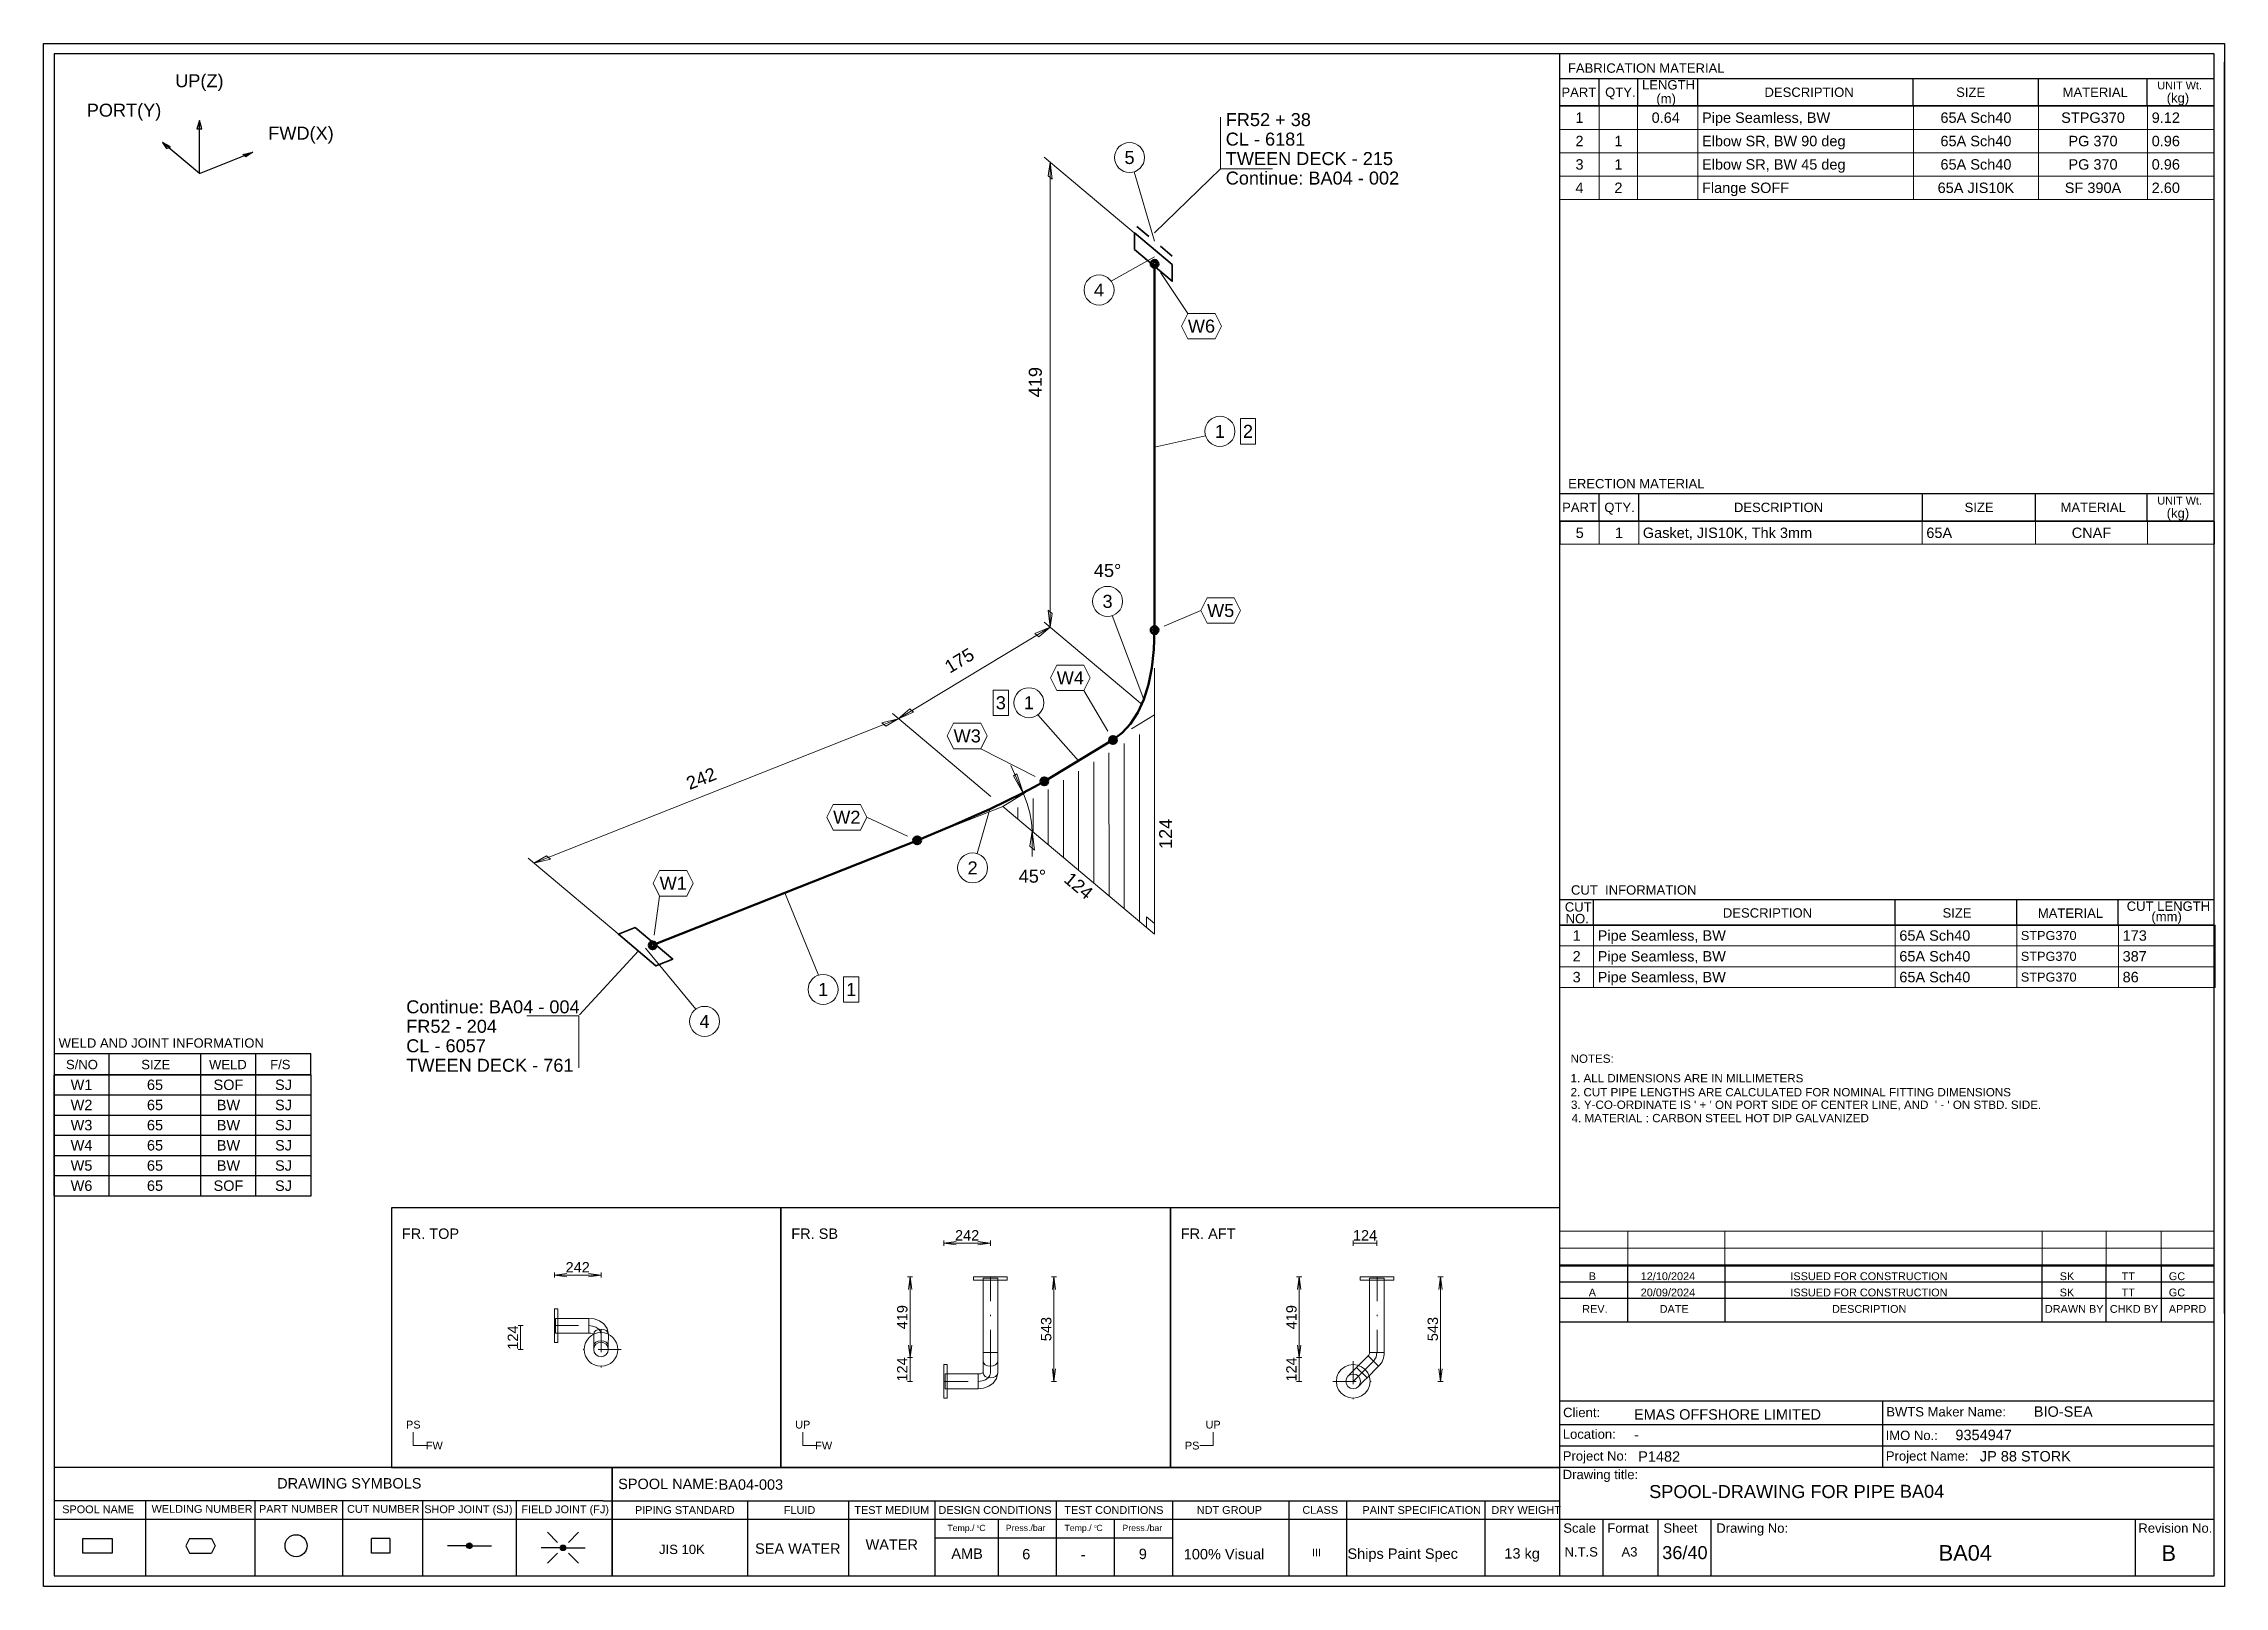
# Model space of a CAD drawing. Header units: millimetres. Extents: x 0 to 420, y 0 to 297.
import ezdxf
from ezdxf.enums import TextEntityAlignment as Align

# ---------------------------------------------------------------- set-up
doc = ezdxf.new("R2010")
doc.units = ezdxf.units.MM
doc.linetypes.add('DOTTED_DASHED5', pattern=[9.99989, 4.444396, -2.666637, 0.22222, -2.666637])
doc.linetypes.add('DOTTED_DASHED6', pattern=[10.0001, 4.444489, -2.666693, 0.222224, -2.666693])
for name, color, linetype in [('FramesFromTables', 40, 'Continuous'), ('I_Coordinates', 11, 'Continuous'), ('I_CutNumbers', 10, 'Continuous'), ('I_Dimensions', 4, 'Continuous'), ('I_OtherComponents', 2, 'Continuous'), ('I_PartNumbers', 9, 'Continuous'), ('I_Pipes', 1, 'Continuous'), ('I_Tags', 8, 'Continuous'), ('I_Triangles', 5, 'Continuous'), ('SymbolsOnDrawingSheet', 1, 'Continuous'), ('TextFromTables', 2, 'Continuous'), ('TextFromTextBoxes', 2, 'Continuous')]:
    doc.layers.add(name, color=color, linetype=linetype)
doc.styles.add('Cadmatic Default Text', font='arial.ttf')

msp = doc.modelspace()

# ---------------------------------------------------------------- texts
at = {"layer": 'SymbolsOnDrawingSheet', "linetype": 'ByBlock', "lineweight": 25, "style": 'Cadmatic Default Text'}
for s, p in [('UP(Z)', (30, 289.86)), ('PORT(Y)', (15.49, 284.19)), ('FWD(X)', (49.57, 279.77))]:
    msp.add_text(s, height=2.5, dxfattribs=at).set_placement(p, align=Align.MIDDLE_CENTER)
for s, p in [('FR. TOP', (69, 68.9)), ('FR. SB', (144, 68.9)), ('FR. AFT', (219, 68.9))]:
    msp.add_text(s, height=2, dxfattribs=at).set_placement(p, align=Align.TOP_LEFT)
at = {"layer": 'SymbolsOnDrawingSheet', "linetype": 'ByBlock', "lineweight": 13, "style": 'Cadmatic Default Text'}
for s, p in [('242', (177.86, 67.58)), ('124', (254.5, 67.58)), ('242', (102.86, 61.43))]:
    msp.add_text(s, height=2, dxfattribs=at).set_placement(p, align=Align.MIDDLE_CENTER)
for s, p in [('419', (165.37, 51.82)), ('543', (193.09, 49.53)), ('419', (240.32, 51.82)), ('543', (267.54, 49.53)), ('124', (90.37, 47.9)), ('124', (165.37, 41.76)), ('124', (240.32, 41.76))]:
    msp.add_text(s, height=2, rotation=90, dxfattribs=at).set_placement(p, align=Align.MIDDLE_CENTER)
at = {"layer": 'SymbolsOnDrawingSheet', "linetype": 'ByBlock', "lineweight": 18, "style": 'Cadmatic Default Text'}
for s, p in [('PS', (71.2, 31.14)), ('UP', (146.2, 31.14)), ('UP', (225.24, 31.14)), ('FW', (75.24, 27.1)), ('FW', (150.24, 27.1)), ('PS', (221.2, 27.1))]:
    msp.add_text(s, height=1.5, dxfattribs=at).set_placement(p, align=Align.MIDDLE_CENTER)

# ---------------------------------------------------------------- blocks, each defined once
blk = doc.blocks.new('BA01728716445_BOM_4')
at = {"layer": 'FramesFromTables', "linetype": 'ByBlock', "lineweight": 18}
for p, q in [((292, 285), (418, 285)), ((292, 267), (292, 285)), ((292, 267), (292, 285)), ((299.6, 267), (299.6, 285)), ((299.6, 267), (299.6, 285)), ((307, 267), (307, 285)), ((307, 267), (307, 285)), ((318.6, 267), (318.6, 285)), ((318.6, 267), (318.6, 285)), ((360.1, 267), (360.1, 285)), ((360.1, 267), (360.1, 285)), ((384.2, 267), (384.2, 285)), ((384.2, 267), (384.2, 285)), ((405.2, 267), (405.2, 285)), ((405.2, 267), (405.2, 285)), ((418, 267), (418, 285)), ((292, 280.5), (418, 280.5)), ((292, 276), (418, 276)), ((292, 271.5), (418, 271.5)), ((292, 205), (418.1, 205)), ((292, 200.67), (292, 205)), ((292.1, 200.67), (292.1, 205)), ((299.6, 200.67), (299.6, 205)), ((299.6, 200.67), (299.6, 205)), ((307.2, 200.67), (307.2, 205)), ((307.2, 200.67), (307.2, 205)), ((361.8, 200.67), (361.8, 205)), ((361.8, 200.67), (361.8, 205)), ((383.6, 200.67), (383.6, 205)), ((383.6, 200.67), (383.6, 205)), ((405.2, 200.67), (405.2, 205)), ((405.2, 200.67), (405.2, 205)), ((418, 200.67), (418, 205)), ((292, 127.3), (418.2, 127.3)), ((292, 115.3), (292, 127.3)), ((292, 115.3), (292, 127.3)), ((298.5, 115.3), (298.5, 127.3)), ((298.5, 115.3), (298.5, 127.3)), ((356.6, 115.3), (356.6, 127.3)), ((356.6, 115.3), (356.6, 127.3)), ((380, 115.3), (380, 127.3)), ((380, 115.3), (380, 127.3)), ((399.6, 115.3), (399.6, 127.3)), ((399.6, 115.3), (399.6, 127.3)), ((418, 115.3), (418, 127.3)), ((292, 123.3), (418.2, 123.3)), ((292, 119.3), (418.2, 119.3)), ((292, 68.4), (418, 68.4)), ((292, 58.6), (292, 68.4)), ((292, 58.6), (292, 68.4)), ((305.1, 58.6), (305.1, 68.4)), ((305.1, 58.6), (305.1, 68.4)), ((323.8, 58.6), (323.8, 68.4)), ((323.8, 58.6), (323.8, 68.4)), ((384.9, 58.6), (384.9, 68.4)), ((384.9, 58.6), (384.9, 68.4)), ((397.2, 58.6), (397.2, 68.4)), ((397.2, 58.6), (397.2, 68.4)), ((407.8, 58.6), (407.8, 68.4)), ((407.8, 58.6), (407.8, 68.4)), ((418, 58.6), (418, 68.4)), ((292, 65.13), (418, 65.13)), ((292, 61.87), (418, 61.87))]:
    blk.add_line(p, q, dxfattribs=at)
at = {"layer": 'FramesFromTables', "linetype": 'ByBlock', "lineweight": -3}
for p, q in [((2, 98.5), (51.5, 98.5)), ((2, 75.19), (2, 98.5)), ((2, 75.19), (2, 98.5)), ((12.6, 75.19), (12.6, 98.5)), ((12.6, 75.19), (12.6, 98.5)), ((30.3, 75.19), (30.3, 98.5)), ((30.3, 75.19), (30.3, 98.5)), ((40.9, 75.19), (40.9, 98.5)), ((40.9, 75.19), (40.9, 98.5)), ((51.5, 75.19), (51.5, 98.5)), ((2, 94.62), (51.5, 94.62)), ((2, 90.73), (51.5, 90.73)), ((2, 86.85), (51.5, 86.85)), ((2, 82.96), (51.5, 82.96)), ((2, 79.08), (51.5, 79.08))]:
    blk.add_line(p, q, dxfattribs=at)
at = {"layer": 'FramesFromTables', "linetype": 'ByBlock', "lineweight": 18, "flags": 128}
for points in [[(292, 267), (418, 267), (418, 285)], [(292, 200.67), (418.1, 200.67), (418.1, 205)], [(292, 115.3), (418.2, 115.3), (418.2, 127.3)], [(292, 58.6), (418, 58.6), (418, 68.4)]]:
    blk.add_lwpolyline(points, dxfattribs=at)
at = {"layer": 'FramesFromTables', "linetype": 'ByBlock', "lineweight": -3, "flags": 128}
blk.add_lwpolyline([(2, 75.19), (51.5, 75.19), (51.5, 98.5)], dxfattribs=at)
at = {"layer": 'TextFromTables', "linetype": 'ByBlock', "lineweight": 13, "style": 'Cadmatic Default Text'}
for s, p in [('1', (295.8, 282.75)), ('2', (295.8, 278.25)), ('3', (295.8, 273.75)), ('4', (295.8, 269.25))]:
    blk.add_text(s, height=2, dxfattribs=at).set_placement(p, align=Align.MIDDLE_CENTER)
at = {"layer": 'TextFromTables', "linetype": 'ByBlock', "lineweight": 25, "style": 'Cadmatic Default Text'}
for s, p in [('0.64 ', (312.8, 282.75)), ('65A Sch40', (372.15, 282.75)), ('STPG370', (394.7, 282.75)), ('1', (303.3, 278.25)), ('65A Sch40', (372.15, 278.25)), ('PG 370', (394.7, 278.25)), ('1', (303.3, 273.75)), ('65A Sch40', (372.15, 273.75)), ('PG 370', (394.7, 273.75)), ('2', (303.3, 269.25)), ('65A JIS10K', (372.15, 269.25)), ('SF 390A', (394.7, 269.25)), ('5', (295.85, 202.83)), ('1', (303.4, 202.83)), ('CNAF', (394.4, 202.83)), ('1', (295.25, 125.3)), ('2', (295.25, 121.3)), ('3', (295.25, 117.3)), ('W1', (7.3, 96.56)), ('65', (21.45, 96.56)), ('SOF', (35.6, 96.56)), ('SJ', (46.2, 96.56)), ('W2', (7.3, 92.67)), ('65', (21.45, 92.67)), ('BW', (35.6, 92.67)), ('SJ', (46.2, 92.67)), ('W3', (7.3, 88.79)), ('65', (21.45, 88.79)), ('BW', (35.6, 88.79)), ('SJ', (46.2, 88.79)), ('W4', (7.3, 84.91)), ('65', (21.45, 84.91)), ('BW', (35.6, 84.91)), ('SJ', (46.2, 84.91)), ('W5', (7.3, 81.02)), ('65', (21.45, 81.02)), ('BW', (35.6, 81.02)), ('SJ', (46.2, 81.02)), ('W6', (7.3, 77.14)), ('65', (21.45, 77.14)), ('SOF', (35.6, 77.14)), ('SJ', (46.2, 77.14))]:
    blk.add_text(s, height=2, dxfattribs=at).set_placement(p, align=Align.MIDDLE_CENTER)
for s, height, p in [('Pipe Seamless, BW ', 2, (319.4, 282.75)), ('9.12', 2, (406, 282.75)), ('Elbow SR, BW 90 deg', 2, (319.4, 278.25)), ('0.96', 2, (406, 278.25)), ('Elbow SR, BW 45 deg', 2, (319.4, 273.75)), ('0.96', 2, (406, 273.75)), ('Flange SOFF ', 2, (319.4, 269.25)), ('2.60', 2, (406, 269.25)), ('Gasket, JIS10K, Thk 3mm ', 2, (308, 202.83)), ('65A', 2, (362.6, 202.83)), ('Pipe Seamless, BW', 2, (299.3, 125.3)), ('65A Sch40', 2, (357.4, 125.3)), ('STPG370', 1.75, (380.8, 125.3)), ('173', 2, (400.4, 125.3)), ('Pipe Seamless, BW', 2, (299.3, 121.3)), ('65A Sch40', 2, (357.4, 121.3)), ('STPG370', 1.75, (380.8, 121.3)), ('387', 2, (400.4, 121.3)), ('Pipe Seamless, BW', 2, (299.3, 117.3)), ('65A Sch40', 2, (357.4, 117.3)), ('STPG370', 1.75, (380.8, 117.3)), ('86', 2, (400.4, 117.3))]:
    blk.add_text(s, height=height, dxfattribs=at).set_placement(p, align=Align.MIDDLE_LEFT)
at = {"layer": 'TextFromTextBoxes', "linetype": 'ByBlock', "lineweight": -3, "style": 'Cadmatic Default Text'}
for s, p in [('EMAS OFFSHORE LIMITED', (306.3, 33.1)), ('BIO-SEA', (383.3, 33.65)), ('9354947', (368.2, 29.15)), ('-', (306.3, 29.2)), ('P1482', (307.1, 25)), ('JP 88 STORK', (372.9, 25.05)), ('BA04-003', (130, 19.6))]:
    blk.add_text(s, height=2, dxfattribs=at).set_placement(p, align=Align.MIDDLE_LEFT)
at = {"layer": 'TextFromTextBoxes', "linetype": 'ByBlock', "lineweight": 25, "style": 'Cadmatic Default Text'}
blk.add_text('BA04', height=2.5, dxfattribs=at).set_placement((357.5, 18.3), align=Align.MIDDLE_LEFT)
at = {"layer": 'TextFromTextBoxes', "linetype": 'ByBlock', "lineweight": -3, "style": 'Cadmatic Default Text'}
for s, height, p in [('WATER', 2, (163.35, 8.05)), ('SEA WATER', 2, (145.25, 7.28)), ('AMB', 2, (177.85, 6.3)), ('6', 2, (189.25, 6.2)), ('-', 2, (200.2, 6.15)), ('9', 2, (211.7, 6.25)), ('100% Visual', 2, (227.35, 6.2)), ('Ships Paint Spec', 2, (261.75, 6.3)), ('13 kg', 2, (284.75, 6.35)), ('36/40', 2.5, (316.1, 6.5))]:
    blk.add_text(s, height=height, dxfattribs=at).set_placement(p, align=Align.MIDDLE_CENTER)
at = {"layer": 'TextFromTextBoxes', "linetype": 'ByBlock', "lineweight": 25, "style": 'Cadmatic Default Text'}
blk.add_text('BA04', height=3, dxfattribs=at).set_placement((370.1, 6.45), align=Align.MIDDLE_CENTER)
blk = doc.blocks.new('SEDS_SPOOL_FORMAT_Gol_6')
at = {"layer": 'SymbolsOnDrawingSheet', "linetype": 'ByBlock', "lineweight": -3, "flags": 128}
for points in [[(0, 297), (420, 297), (420, 0), (0, 0), (0, 297)], [(418.01, 295.01), (2, 295.01)], [(2, 295.01), (2, 2)], [(292.02, 50.91), (292.02, 295.01)], [(418.01, 2), (418.01, 295.01)], [(292.02, 290.3), (418.01, 290.3)], [(299.59, 285.01), (299.59, 290.3)], [(307.02, 285.01), (307.02, 290.3)], [(318.61, 285.01), (318.61, 290.3)], [(360.08, 285.01), (360.08, 290.3)], [(384.18, 285.01), (384.18, 290.3)], [(405.15, 285.01), (405.15, 290.3)], [(405.15, 285.01), (405.15, 290.3)], [(420, 52.53), (420, 293.46)], [(420, 52.53), (420, 293.46)], [(292.02, 284.66), (292.02, 288.77)], [(292, 285), (418, 285)], [(292, 253.5), (292, 285)], [(292, 253.5), (292, 285)], [(292.02, 285.01), (418.01, 285.01)], [(418.01, 285.01), (292.02, 285.01)], [(418, 253.5), (418, 285)], [(292.02, 210.38), (418.01, 210.38)], [(299.57, 205.08), (299.57, 210.38)], [(307.21, 205.08), (307.21, 210.38)], [(361.83, 205.03), (361.83, 210.38)], [(383.61, 205.08), (383.61, 210.38)], [(405.15, 205.17), (405.15, 210.38)], [(292.02, 205.08), (292.02, 209.18)], [(292.02, 205.08), (418.01, 205.08)], [(292.02, 186.7), (292.02, 205.08)], [(292.02, 186.7), (292.02, 205.08)], [(418.01, 205.08), (292.02, 205.08)], [(418, 166), (418, 205)], [(292.02, 132.23), (418.01, 132.23)], [(292.02, 127.3), (292.02, 131.41)], [(298.48, 127.3), (298.48, 132.23)], [(356.6, 127.3), (356.6, 132.23)], [(380.01, 127.3), (380.01, 132.23)], [(399.56, 127.3), (399.56, 132.23)], [(292.02, 127.3), (418.01, 127.3)], [(418.01, 127.3), (292.02, 127.3)], [(418, 111.3), (418, 127.3)], [(2, 102.57), (51.49, 102.57)], [(12.6, 98.45), (12.6, 102.57)], [(30.28, 98.45), (30.28, 102.57)], [(40.88, 98.45), (40.88, 102.57)], [(51.49, 98.45), (51.49, 102.57)], [(2, 98.5), (51.5, 98.5)], [(2, 98.5), (51.5, 98.5)], [(51.49, 98.47), (2, 98.47)], [(2, 98.45), (51.49, 98.45)], [(418, 55.4), (418, 68.5)], [(292.02, 52.57), (292.02, 66.5)], [(292.02, 52.57), (292.02, 66.5)], [(292.02, 61.73), (418.01, 61.73)], [(305.1, 50.91), (305.1, 61.73)], [(323.84, 50.91), (323.84, 61.73)], [(384.91, 50.91), (384.91, 61.73)], [(397.21, 50.91), (397.21, 61.73)], [(407.86, 50.91), (407.86, 61.73)], [(292.02, 58.6), (418.01, 58.6)], [(292.02, 55.47), (418.01, 55.47)], [(292.02, 50.91), (418.01, 50.91)], [(292.02, 2), (292.02, 50.91)], [(292.02, 35.73), (418.01, 35.73)], [(354.24, 22.93), (354.24, 35.73)], [(292.02, 31.13), (418.01, 31.13)], [(292.02, 27.03), (418.01, 27.03)], [(2, 22.93), (107.74, 22.93)], [(107.74, 22.93), (292.02, 22.93)], [(109.52, 22.93), (109.52, 2)], [(109.52, 2), (109.52, 22.93)], [(292.02, 22.93), (418.01, 22.93)], [(107.74, 16.45), (2, 16.45)], [(2, 12.91), (292.02, 12.91)], [(19.62, 16.45), (19.62, 2)], [(40.69, 16.45), (40.69, 2)], [(57.56, 16.45), (57.56, 2)], [(72.95, 16.45), (72.95, 2)], [(91.02, 16.45), (91.02, 2)], [(107.74, 16.45), (292.02, 16.45)], [(135.58, 16.45), (135.58, 2)], [(155.03, 16.45), (155.03, 2)], [(171.67, 16.45), (171.67, 2)], [(183.82, 12.91), (183.82, 2)], [(195.02, 16.45), (195.02, 2)], [(206.21, 12.91), (206.21, 2)], [(217.4, 16.45), (217.4, 2)], [(239.85, 16.45), (239.85, 2)], [(250.91, 16.34), (250.91, 2)], [(277.59, 16.45), (277.59, 2)], [(292.02, 12.91), (418.01, 12.91)], [(300.39, 2), (300.39, 12.91)], [(310.96, 2), (310.96, 12.91)], [(321.13, 2), (321.13, 12.91)], [(402.9, 2), (402.9, 12.91)], [(13.2, 6.41), (7.55, 6.41), (7.55, 9.23), (13.2, 9.23)], [(13.2, 9.23), (13.2, 6.41)], [(28.12, 9.23), (27.42, 7.82)], [(28.12, 9.23), (32.36, 9.23)], [(32.36, 9.23), (33.07, 7.82)], [(66.68, 9.23), (66.68, 6.41), (63.15, 6.41), (63.15, 9.23)], [(66.68, 9.23), (63.15, 9.23)], [(99, 8.47), (97.06, 10.41)], [(101.09, 8.47), (103.03, 10.41)], [(171.67, 9.37), (217.4, 9.37)], [(171.67, 9.37), (217.4, 9.37)], [(27.42, 7.82), (28.12, 6.41)], [(28.12, 6.41), (32.36, 6.41)], [(33.07, 7.82), (32.36, 6.41)], [(81.48, 7.82), (77.79, 7.82)], [(81.49, 7.78), (82.04, 8.32)], [(81.51, 7.9), (81.93, 8.32)], [(81.52, 7.7), (82.14, 8.32)], [(81.55, 7.62), (82.22, 8.29)], [(81.56, 8.06), (81.76, 8.26)], [(81.57, 7.54), (82.28, 8.25)], [(81.62, 7.48), (82.34, 8.2)], [(81.68, 7.44), (82.4, 8.16)], [(81.74, 7.39), (82.45, 8.1)], [(81.8, 7.35), (82.48, 8.02)], [(81.88, 7.32), (82.5, 7.94)], [(81.98, 7.32), (82.53, 7.86)], [(82.09, 7.32), (82.52, 7.75)], [(82.24, 7.36), (82.47, 7.59)], [(82.54, 7.82), (86.24, 7.82)], [(99.51, 7.42), (95.82, 7.42)], [(99, 6.38), (97.06, 4.44)], [(99.53, 7.47), (99.99, 7.93)], [(99.53, 7.37), (100.1, 7.93)], [(99.56, 7.29), (100.2, 7.93)], [(99.58, 7.62), (99.88, 7.93)], [(99.58, 7.21), (100.27, 7.89)], [(99.61, 7.13), (100.33, 7.84)], [(99.67, 7.08), (100.39, 7.8)], [(99.73, 7.03), (100.45, 7.75)], [(99.79, 6.99), (100.49, 7.69)], [(99.85, 6.94), (100.52, 7.61)], [(99.94, 6.92), (100.54, 7.53)], [(100.04, 6.92), (100.57, 7.45)], [(100.15, 6.92), (100.54, 7.31)], [(100.38, 7.04), (100.49, 7.15)], [(100.57, 7.42), (104.27, 7.42)], [(101.09, 6.38), (103.03, 4.44)], [(2, 2), (418.01, 2)]]:
    blk.add_lwpolyline(points, dxfattribs=at)
at = {"layer": 'SymbolsOnDrawingSheet', "linetype": 'ByBlock', "lineweight": -3}
for centre, radius in [((48.63, 7.82), 2.12), ((82.01, 7.82), 0.53), ((100.04, 7.42), 0.53)]:
    blk.add_circle(centre, radius, dxfattribs=at)
at = {"layer": 'SymbolsOnDrawingSheet', "linetype": 'ByBlock', "lineweight": -3, "style": 'Cadmatic Default Text'}
for s, height, p in [('FABRICATION MATERIAL', 1.8, (293.57, 293.19)), ('LENGTH', 1.8, (307.84, 289.97)), ('PART', 1.8, (292.32, 288.55)), ('QTY.', 1.8, (300.74, 288.55)), ('DESCRIPTION', 1.8, (331.43, 288.55)), ('SIZE', 1.8, (368.34, 288.55)), ('MATERIAL', 1.8, (388.84, 288.55)), ('UNIT Wt.', 1.5, (407.08, 289.7)), (' (kg)', 1.8, (408.19, 287.46)), ('ERECTION MATERIAL', 1.8, (293.62, 213.19)), ('PART', 1.8, (292.45, 208.62)), ('QTY.', 1.8, (300.58, 208.62)), ('DESCRIPTION', 1.8, (325.54, 208.62)), ('SIZE', 1.8, (369.97, 208.62)), ('MATERIAL', 1.8, (388.45, 208.62)), ('UNIT Wt.', 1.5, (407.08, 209.77)), (' (kg)', 1.8, (408.19, 207.53)), ('CUT  INFORMATION', 1.8, (294.16, 134.97)), ('CUT ', 1.8, (292.97, 131.7)), ('DESCRIPTION', 1.8, (323.41, 130.55)), ('SIZE', 1.8, (365.72, 130.55)), ('MATERIAL', 1.8, (384.07, 130.5)), ('CUT LENGTH', 1.8, (401.19, 131.85)), ('NO.', 1.8, (293.13, 129.46)), ('(mm)', 1.8, (405.94, 129.85)), ('WELD AND JOINT INFORMATION', 1.8, (2.89, 105.5)), ('S/NO', 1.8, (4.31, 101.36)), ('SIZE', 1.8, (18.81, 101.36)), ('WELD', 1.8, (31.86, 101.36)), ('F/S', 1.8, (43.63, 101.36)), ('SPOOL-DRAWING FOR PIPE', 2.5, (309.22, 19.5))]:
    blk.add_text(s, height=height, dxfattribs=at).set_placement(p, align=Align.TOP_LEFT)
for s, height, p in [('(m)', 1.8, (310.6, 285.51)), ('Client:', 1.8, (292.64, 32.58)), ('BWTS Maker Name:', 1.8, (354.88, 32.71)), ('Location:', 1.8, (292.58, 28.41)), ('IMO No.:', 1.8, (354.76, 28.17)), ('Project No:', 1.8, (292.58, 24.2)), ('Project Name:', 1.8, (354.8, 24.2)), ('Drawing title:', 1.8, (292.57, 20.64)), ('DRAWING SYMBOLS', 2, (44.98, 18.84)), ('Temp./  C   ', 1.2, (174.06, 10.65)), ('0', 0.53, (179.71, 11.25)), ('Press./bar', 1.2, (185.31, 10.65)), ('Temp./  C   ', 1.2, (196.61, 10.65)), ('0', 0.53, (202.37, 11.25)), ('Press./bar', 1.2, (207.78, 10.65)), ('Scale', 1.8, (292.68, 10.32)), ('Format', 1.8, (301.16, 10.32)), ('Sheet', 1.8, (311.96, 10.32)), ('Drawing No:', 1.8, (322.14, 10.32)), ('Revision No.', 1.8, (403.43, 10.32)), ('N.T.S', 1.8, (292.92, 5.74)), ('A3', 1.8, (303.89, 5.74))]:
    blk.add_text(s, height=height, dxfattribs=at).set_placement(p)
for s, height, p in [('NOTES:', 1.6, (294.08, 101.59)), ('1. ALL DIMENSIONS ARE IN MILLIMETERS', 1.6, (294.08, 97.83)), ('2. CUT PIPE LENGTHS ARE CALCULATED FOR NOMINAL FITTING DIMENSIONS', 1.6, (294.08, 95.13)), ("3. Y-CO-ORDINATE IS ' + ' ON PORT SIDE OF CENTER LINE, AND  ' - ' ON STBD. SIDE.", 1.6, (294.16, 92.72)), ('4. MATERIAL : CARBON STEEL HOT DIP GALVANIZED', 1.6, (294.28, 90.15)), ('B', 1.5, (297.58, 59.71)), ('12/10/2024', 1.5, (307.59, 59.71)), ('ISSUED FOR CONSTRUCTION', 1.5, (336.41, 59.71)), ('SK', 1.5, (388.28, 59.71)), ('TT', 1.5, (400.21, 59.71)), ('GC', 1.5, (409.3, 59.71)), ('A', 1.5, (297.58, 56.58)), ('20/09/2024', 1.5, (307.59, 56.58)), ('ISSUED FOR CONSTRUCTION', 1.5, (336.41, 56.58)), ('SK', 1.5, (388.28, 56.58)), ('TT', 1.5, (400.21, 56.58)), ('GC', 1.5, (409.3, 56.58)), ('REV.', 1.5, (296.32, 53.41)), ('DATE', 1.5, (311.24, 53.41)), ('DESCRIPTION', 1.5, (344.43, 53.41)), ('DRAWN BY', 1.5, (385.43, 53.41)), ('CHKD BY', 1.5, (397.94, 53.41)), ('APPRD', 1.5, (409.3, 53.41)), ('SPOOL NAME:', 2, (110.65, 19.73)), ('SPOOL NAME', 1.5, (3.58, 14.83)), ('WELDING NUMBER', 1.5, (20.79, 14.91)), ('PART NUMBER', 1.5, (41.48, 14.91)), ('CUT NUMBER', 1.5, (58.44, 14.91)), ('SHOP JOINT (SJ)', 1.5, (73.31, 14.85)), ('FIELD JOINT (FJ)', 1.5, (92, 14.83)), ('PIPING STANDARD', 1.5, (113.89, 14.7)), ('FLUID', 1.5, (142.57, 14.7)), ('TEST MEDIUM', 1.5, (156.14, 14.7)), ('DESIGN CONDITIONS', 1.5, (172.34, 14.7)), ('TEST CONDITIONS', 1.5, (196.58, 14.7)), ('NDT GROUP', 1.5, (222.09, 14.7)), ('CLASS', 1.5, (242.43, 14.72)), ('PAINT SPECIFICATION', 1.5, (254.01, 14.7)), ('DRY WEIGHT', 1.5, (278.84, 14.7)), ('JIS 10K', 1.8, (118.53, 7.12)), ('III', 1.5, (244.26, 6.51)), ('B', 3, (407.89, 6.4))]:
    blk.add_text(s, height=height, dxfattribs=at).set_placement(p, align=Align.MIDDLE_LEFT)
blk = doc.blocks.new('BA01728716445_PRT_15_3')
at = {"layer": 'I_OtherComponents', "linetype": 'ByBlock', "lineweight": 35}
for p, q in [((160.83, 236.6), (158.56, 238.51)), ((165.36, 232.8), (163.09, 234.7))]:
    blk.add_line(p, q, dxfattribs=at)
blk = doc.blocks.new('BA01728716445_PRT_16_3')
at = {"layer": 'I_OtherComponents', "linetype": 'ByBlock', "lineweight": 35, "flags": 128}
blk.add_lwpolyline([(158.11, 234.04), (158.11, 237.25), (165.36, 231.16), (165.36, 227.95), (158.11, 234.04)], dxfattribs=at)
at = {"layer": 'I_OtherComponents', "linetype": 'ByBlock', "lineweight": 50}
for radius in [0.75, 0.375]:
    blk.add_circle((161.96, 231.3), radius, dxfattribs=at)
blk = doc.blocks.new('BA01728716445_PRT_17_3')
at = {"layer": 'I_Pipes', "linetype": 'ByBlock', "lineweight": 50}
blk.add_line((161.96, 231.3), (161.96, 160.79), dxfattribs=at)
blk = doc.blocks.new('BA01728716445_PRT_18_3')
at = {"layer": 'I_Pipes', "linetype": 'ByBlock', "lineweight": 0}
for q in [(161.96, 153.44), (157.55, 141.81)]:
    blk.add_line((161.96, 144.46), q, dxfattribs=at)
at = {"layer": 'I_Pipes', "linetype": 'ByBlock', "lineweight": 50, "flags": 128}
blk.add_lwpolyline([(153.95, 139.64), (155.75, 140.99), (157.35, 142.76), (158.73, 144.91), (159.88, 147.45), (160.78, 150.33), (161.43, 153.54), (161.83, 157.03), (161.96, 160.79)], dxfattribs=at)
at = {"layer": 'I_Pipes', "linetype": 'ByBlock', "lineweight": 50}
for centre, radius in [((161.96, 160.79), 0.75), ((161.96, 160.79), 0.375), ((153.95, 139.64), 0.75), ((153.95, 139.64), 0.375)]:
    blk.add_circle(centre, radius, dxfattribs=at)
blk = doc.blocks.new('BA01728716445_PRT_19_3')
at = {"layer": 'I_Pipes', "linetype": 'ByBlock', "lineweight": 50}
blk.add_line((153.95, 139.64), (140.72, 131.68), dxfattribs=at)
blk = doc.blocks.new('BA01728716445_PRT_20_3')
at = {"layer": 'I_Pipes', "linetype": 'ByBlock', "lineweight": 0}
for q in [(123.64, 123.26), (137.11, 129.51)]:
    blk.add_line((132.71, 126.86), q, dxfattribs=at)
at = {"layer": 'I_Pipes', "linetype": 'ByBlock', "lineweight": 50, "flags": 128}
blk.add_lwpolyline([(116.23, 120.32), (119.6, 121.69), (123.14, 123.19), (126.73, 124.76), (130.23, 126.35), (133.49, 127.9), (136.4, 129.34), (138.84, 130.61), (140.72, 131.68)], dxfattribs=at)
at = {"layer": 'I_Pipes', "linetype": 'ByBlock', "lineweight": 50}
for centre, radius in [((140.72, 131.68), 0.75), ((140.72, 131.68), 0.375), ((116.23, 120.32), 0.75), ((116.23, 120.32), 0.375)]:
    blk.add_circle(centre, radius, dxfattribs=at)
blk = doc.blocks.new('BA01728716445_PRT_21_3')
at = {"layer": 'I_Pipes', "linetype": 'ByBlock', "lineweight": 50}
blk.add_line((65.29, 100.11), (116.23, 120.32), dxfattribs=at)
blk = doc.blocks.new('BA01728716445_PRT_23_3')
at = {"layer": 'I_OtherComponents', "linetype": 'ByBlock', "lineweight": 35, "flags": 128}
blk.add_lwpolyline([(61.93, 103.54), (58.69, 102.25), (65.94, 96.16), (69.18, 97.45), (61.93, 103.54)], dxfattribs=at)
at = {"layer": 'I_OtherComponents', "linetype": 'ByBlock', "lineweight": 50}
for radius in [0.75, 0.375]:
    blk.add_circle((65.29, 100.11), radius, dxfattribs=at)
blk = doc.blocks.new('BA01728716445_TRI_0_3')
at = {"layer": 'I_Triangles', "linetype": 'ByBlock', "lineweight": 0}
for p, q in [((156.11, 107.2), (156.11, 138.94)), ((159.04, 104.74), (159.03, 140.7)), ((150.26, 112.11), (150.26, 135.42)), ((153.19, 109.66), (153.18, 137.18)), ((144.41, 117.03), (144.41, 131.9)), ((147.34, 114.57), (147.33, 133.66)), ((135.63, 124.4), (135.63, 126.62)), ((138.56, 121.94), (138.56, 128.38)), ((141.48, 119.49), (141.48, 130.14))]:
    blk.add_line(p, q, dxfattribs=at)
at = {"layer": 'I_Triangles', "linetype": 'ByBlock', "lineweight": 0, "flags": 128}
for points in [[(132.71, 126.86), (161.96, 102.29), (161.96, 144.46)], [(134.31, 134.75), (136.71, 129.27), (134.79, 132.73), (135.43, 133.12), (136.71, 129.27), (137.42, 127.44), (137.94, 125.59), (138.26, 123.79), (138.37, 122.1), (137.92, 119.22), (138.83, 118.45), (138.37, 122.1), (138.37, 117.2)], [(160.43, 103.57), (160.43, 105.57), (161.96, 104.29)]]:
    blk.add_lwpolyline(points, dxfattribs=at)
at = {"layer": 'I_Triangles', "linetype": 'ByBlock', "lineweight": 0, "style": 'Cadmatic Default Text'}
for rotation, p in [(90, (164.1, 121.57)), (319.9681, (147.33, 111.57))]:
    blk.add_text('124', height=2.5, rotation=rotation, dxfattribs=at).set_placement(p, align=Align.MIDDLE_CENTER)
blk.add_text('45°', height=2.5, dxfattribs=at).set_placement((138.43, 113.42), align=Align.MIDDLE_CENTER)
blk = doc.blocks.new('BA01728716445_DIM_0_3')
at = {"layer": 'I_Dimensions', "linetype": 'ByBlock', "lineweight": 0}
for p, q in [((140.71, 251.87), (159.66, 235.95)), ((141.86, 161.34), (141.86, 250.9)), ((159.66, 146.39), (140.71, 162.31))]:
    blk.add_line(p, q, dxfattribs=at)
at = {"layer": 'I_Dimensions', "linetype": 'ByBlock', "lineweight": 0, "flags": 128}
for points in [[(141.86, 250.9), (142.24, 247.58), (141.48, 248.22), (141.86, 250.9)], [(141.86, 161.34), (142.24, 164.02), (141.48, 164.66), (141.86, 161.34)]]:
    blk.add_lwpolyline(points, dxfattribs=at)
at = {"layer": 'I_Dimensions', "linetype": 'ByBlock', "lineweight": 0, "style": 'Cadmatic Default Text'}
blk.add_text('419', height=2.5, rotation=90, dxfattribs=at).set_placement((138.99, 208.53), align=Align.MIDDLE_CENTER)
blk = doc.blocks.new('BA01728716445_DIM_1_3')
at = {"layer": 'I_Dimensions', "linetype": 'ByBlock', "lineweight": 0}
for p, q in [((112.61, 143.74), (141.86, 161.34)), ((140.71, 162.31), (159.66, 146.39)), ((130.41, 128.79), (111.46, 144.71))]:
    blk.add_line(p, q, dxfattribs=at)
at = {"layer": 'I_Dimensions', "linetype": 'ByBlock', "lineweight": 0, "flags": 128}
for points in [[(141.86, 161.34), (139.67, 159.47), (138.91, 160.12), (141.86, 161.34)], [(112.61, 143.74), (115.56, 144.97), (114.8, 145.61), (112.61, 143.74)]]:
    blk.add_lwpolyline(points, dxfattribs=at)
at = {"layer": 'I_Dimensions', "linetype": 'ByBlock', "lineweight": 0, "style": 'Cadmatic Default Text'}
blk.add_text('175', height=2.5, rotation=31.0305, dxfattribs=at).set_placement((124.36, 154.95), align=Align.MIDDLE_CENTER)
blk = doc.blocks.new('BA01728716445_DIM_2_3')
at = {"layer": 'I_Dimensions', "linetype": 'ByBlock', "lineweight": 0}
for p, q in [((42.44, 115.9), (112.61, 143.74)), ((111.46, 144.71), (130.41, 128.79)), ((60.24, 100.95), (41.29, 116.87))]:
    blk.add_line(p, q, dxfattribs=at)
at = {"layer": 'I_Dimensions', "linetype": 'ByBlock', "lineweight": 0, "flags": 128}
for points in [[(112.61, 143.74), (110.2, 142.32), (109.44, 142.96), (112.61, 143.74)], [(42.44, 115.9), (45.61, 116.69), (44.85, 117.33), (42.44, 115.9)]]:
    blk.add_lwpolyline(points, dxfattribs=at)
at = {"layer": 'I_Dimensions', "linetype": 'ByBlock', "lineweight": 0, "style": 'Cadmatic Default Text'}
blk.add_text('242', height=2.5, rotation=21.6433, dxfattribs=at).set_placement((74.65, 132.23), align=Align.MIDDLE_CENTER)
blk = doc.blocks.new('BA01728716445_CRD_0_3')
at = {"layer": 'I_Coordinates', "linetype": 'ByBlock', "lineweight": 0}
blk.add_line((51.23, 86.7), (62.54, 99.02), dxfattribs=at)
at = {"layer": 'I_Coordinates', "linetype": 'ByBlock', "lineweight": 0, "flags": 128}
blk.add_lwpolyline([(51.06, 76.52), (51.06, 86.52), (41.06, 86.52)], dxfattribs=at)
at = {"layer": 'I_Coordinates', "linetype": 'ByBlock', "lineweight": 0, "style": 'Cadmatic Default Text'}
for s, p in [('Continue: BA04 - 004', (17.84, 89.52)), ('FR52 - 204', (17.84, 85.77)), ('CL - 6057', (17.84, 82.02)), ('TWEEN DECK - 761', (17.84, 78.27))]:
    blk.add_text(s, height=2.5, dxfattribs=at).set_placement(p, align=Align.TOP_LEFT)
blk = doc.blocks.new('BA01728716445_CRD_1_3')
at = {"layer": 'I_Coordinates', "linetype": 'ByBlock', "lineweight": 0}
blk.add_line((174.67, 249.57), (161.96, 237.28), dxfattribs=at)
at = {"layer": 'I_Coordinates', "linetype": 'ByBlock', "lineweight": 0, "flags": 128}
blk.add_lwpolyline([(174.67, 259.57), (174.67, 249.57), (184.67, 249.57)], dxfattribs=at)
at = {"layer": 'I_Coordinates', "linetype": 'ByBlock', "lineweight": 0, "style": 'Cadmatic Default Text'}
for s, p in [('CL - 6181', (175.67, 254.07)), ('FR52 + 38', (175.67, 257.82)), ('TWEEN DECK - 215', (175.67, 250.32)), ('Continue: BA04 - 002', (175.67, 246.57))]:
    blk.add_text(s, height=2.5, dxfattribs=at).set_placement(p)
blk = doc.blocks.new('BA01728716445_PTN_0_3')
at = {"layer": 'I_PartNumbers', "linetype": 'ByBlock', "lineweight": 0}
blk.add_line((97.24, 94.37), (90.76, 110.21), dxfattribs=at)
blk.add_circle((98.13, 91.62), 2.89, dxfattribs=at)
at = {"layer": 'I_PartNumbers', "linetype": 'ByBlock', "lineweight": 0, "style": 'Cadmatic Default Text'}
blk.add_text('1', height=2.5, dxfattribs=at).set_placement((98.13, 91.62), align=Align.MIDDLE_CENTER)
blk = doc.blocks.new('BA01728716445_PTN_1_3')
at = {"layer": 'I_PartNumbers', "linetype": 'ByBlock', "lineweight": 0}
blk.add_line((73.59, 87.81), (63.91, 99.56), dxfattribs=at)
blk.add_circle((75.29, 85.47), 2.89, dxfattribs=at)
at = {"layer": 'I_PartNumbers', "linetype": 'ByBlock', "lineweight": 0, "style": 'Cadmatic Default Text'}
blk.add_text('4', height=2.5, dxfattribs=at).set_placement((75.29, 85.47), align=Align.MIDDLE_CENTER)
blk = doc.blocks.new('BA01728716445_PTN_2_3')
at = {"layer": 'I_PartNumbers', "linetype": 'ByBlock', "lineweight": 0}
blk.add_line((139.46, 144.46), (147.33, 135.66), dxfattribs=at)
blk.add_circle((137.75, 146.81), 2.89, dxfattribs=at)
at = {"layer": 'I_PartNumbers', "linetype": 'ByBlock', "lineweight": 0, "style": 'Cadmatic Default Text'}
blk.add_text('1', height=2.5, dxfattribs=at).set_placement((137.75, 146.81), align=Align.MIDDLE_CENTER)
blk = doc.blocks.new('BA01728716445_PTN_3_3')
at = {"layer": 'I_PartNumbers', "linetype": 'ByBlock', "lineweight": 0}
blk.add_line((127.82, 117.77), (130.23, 126.35), dxfattribs=at)
blk.add_circle((126.92, 115.02), 2.89, dxfattribs=at)
at = {"layer": 'I_PartNumbers', "linetype": 'ByBlock', "lineweight": 0, "style": 'Cadmatic Default Text'}
blk.add_text('2', height=2.5, dxfattribs=at).set_placement((126.92, 115.02), align=Align.MIDDLE_CENTER)
blk = doc.blocks.new('BA01728716445_PTN_4_3')
at = {"layer": 'I_PartNumbers', "linetype": 'ByBlock', "lineweight": 0}
blk.add_line((153.8, 163.58), (159.88, 147.45), dxfattribs=at)
blk.add_circle((152.91, 166.33), 2.89, dxfattribs=at)
at = {"layer": 'I_PartNumbers', "linetype": 'ByBlock', "lineweight": 0, "style": 'Cadmatic Default Text'}
blk.add_text('3', height=2.5, dxfattribs=at).set_placement((152.91, 166.33), align=Align.MIDDLE_CENTER)
blk = doc.blocks.new('BA01728716445_PTN_5_3')
at = {"layer": 'I_PartNumbers', "linetype": 'ByBlock', "lineweight": 0}
blk.add_line((171.8, 198.17), (161.96, 196.04), dxfattribs=at)
blk.add_circle((174.55, 199.06), 2.89, dxfattribs=at)
at = {"layer": 'I_PartNumbers', "linetype": 'ByBlock', "lineweight": 0, "style": 'Cadmatic Default Text'}
blk.add_text('1', height=2.5, dxfattribs=at).set_placement((174.55, 199.06), align=Align.MIDDLE_CENTER)
blk = doc.blocks.new('BA01728716445_PTN_6_3')
at = {"layer": 'I_PartNumbers', "linetype": 'ByBlock', "lineweight": 0}
blk.add_line((158.03, 249.02), (161.96, 235.65), dxfattribs=at)
blk.add_circle((157.14, 251.77), 2.89, dxfattribs=at)
at = {"layer": 'I_PartNumbers', "linetype": 'ByBlock', "lineweight": 0, "style": 'Cadmatic Default Text'}
blk.add_text('5', height=2.5, dxfattribs=at).set_placement((157.14, 251.77), align=Align.MIDDLE_CENTER)
blk = doc.blocks.new('BA01728716445_PTN_7_3')
at = {"layer": 'I_PartNumbers', "linetype": 'ByBlock', "lineweight": 0}
blk.add_line((153.61, 227.97), (161.96, 232.66), dxfattribs=at)
blk.add_circle((151.27, 226.27), 2.89, dxfattribs=at)
at = {"layer": 'I_PartNumbers', "linetype": 'ByBlock', "lineweight": 0, "style": 'Cadmatic Default Text'}
blk.add_text('4', height=2.5, dxfattribs=at).set_placement((151.27, 226.27), align=Align.MIDDLE_CENTER)
blk = doc.blocks.new('BA01728716445_CUT_9_3')
at = {"layer": 'I_CutNumbers', "linetype": 'ByBlock', "lineweight": 0, "flags": 128}
blk.add_lwpolyline([(105.01, 89.17), (105.01, 94.07), (102.07, 94.07), (102.07, 89.17), (105.01, 89.17)], dxfattribs=at)
at = {"layer": 'I_CutNumbers', "linetype": 'ByBlock', "lineweight": 0, "style": 'Cadmatic Default Text'}
blk.add_text('1', height=2.5, dxfattribs=at).set_placement((103.54, 91.62), align=Align.MIDDLE_CENTER)
blk = doc.blocks.new('BA01728716445_CUT_10_3')
at = {"layer": 'I_CutNumbers', "linetype": 'ByBlock', "lineweight": 0, "flags": 128}
blk.add_lwpolyline([(133.82, 144.36), (133.82, 149.25), (130.88, 149.25), (130.88, 144.36), (133.82, 144.36)], dxfattribs=at)
at = {"layer": 'I_CutNumbers', "linetype": 'ByBlock', "lineweight": 0, "style": 'Cadmatic Default Text'}
blk.add_text('3', height=2.5, dxfattribs=at).set_placement((132.35, 146.81), align=Align.MIDDLE_CENTER)
blk = doc.blocks.new('BA01728716445_CUT_11_3')
at = {"layer": 'I_CutNumbers', "linetype": 'ByBlock', "lineweight": 0, "flags": 128}
blk.add_lwpolyline([(181.42, 196.61), (181.42, 201.51), (178.48, 201.51), (178.48, 196.61), (181.42, 196.61)], dxfattribs=at)
at = {"layer": 'I_CutNumbers', "linetype": 'ByBlock', "lineweight": 0, "style": 'Cadmatic Default Text'}
blk.add_text('2', height=2.5, dxfattribs=at).set_placement((179.95, 199.06), align=Align.MIDDLE_CENTER)
blk = doc.blocks.new('BA01728716445_fii_8_3')
at = {"layer": 'I_Tags', "linetype": 'ByBlock', "lineweight": 0, "style": 'Cadmatic Default Text'}
blk.add_text('45°', height=2.5, dxfattribs=at).set_placement((152.91, 172.27), align=Align.MIDDLE_CENTER)
blk = doc.blocks.new('Pi_Weld_0')
at = {"layer": 'I_Tags', "linetype": 'ByBlock', "lineweight": 0, "flags": 128}
for points in [[(-2.62, 2.45), (-7.91, 10.32)], [(-2.62, 2.45), (-3.84, 0)], [(-3.84, 0), (-2.62, -2.45)], [(2.62, 2.45), (-2.62, 2.45)], [(3.84, 0), (2.62, 2.45)], [(2.62, -2.45), (3.84, 0)], [(-2.62, -2.45), (2.62, -2.45)]]:
    blk.add_lwpolyline(points, dxfattribs=at)
at = {"layer": 'I_Tags', "linetype": 'ByBlock', "lineweight": 0, "style": 'Cadmatic Default Text'}
blk.add_text('W6', height=2.5, dxfattribs=at).set_placement((0, 0), align=Align.MIDDLE_CENTER)
blk = doc.blocks.new('Pi_Weld_1')
at = {"layer": 'I_Tags', "linetype": 'ByBlock', "lineweight": 0, "flags": 128}
for points in [[(-2.62, 2.45), (-3.84, 0)], [(-3.84, 0), (-2.62, -2.45)], [(2.62, 2.45), (-2.62, 2.45)], [(3.84, 0), (2.62, 2.45)], [(2.62, -2.45), (3.84, 0)], [(-2.62, -2.45), (-3.69, -9.96)], [(-2.62, -2.45), (2.62, -2.45)]]:
    blk.add_lwpolyline(points, dxfattribs=at)
at = {"layer": 'I_Tags', "linetype": 'ByBlock', "lineweight": 0, "style": 'Cadmatic Default Text'}
blk.add_text('W1', height=2.5, dxfattribs=at).set_placement((0, 0), align=Align.MIDDLE_CENTER)
blk = doc.blocks.new('Pi_Weld_2')
at = {"layer": 'I_Tags', "linetype": 'ByBlock', "lineweight": 0, "flags": 128}
for points in [[(-2.62, 2.45), (-3.84, 0)], [(-3.84, 0), (-2.62, -2.45)], [(2.62, 2.45), (-2.62, 2.45)], [(3.84, 0), (2.62, 2.45)], [(2.62, -2.45), (3.84, 0)], [(3.84, 0), (11.71, -3.61)], [(-2.62, -2.45), (2.62, -2.45)]]:
    blk.add_lwpolyline(points, dxfattribs=at)
at = {"layer": 'I_Tags', "linetype": 'ByBlock', "lineweight": 0, "style": 'Cadmatic Default Text'}
blk.add_text('W2', height=2.5, dxfattribs=at).set_placement((0, 0), align=Align.MIDDLE_CENTER)
blk = doc.blocks.new('Pi_Weld_3')
at = {"layer": 'I_Tags', "linetype": 'ByBlock', "lineweight": 0, "flags": 128}
for points in [[(-2.62, 2.45), (-3.84, 0)], [(-3.84, 0), (-2.62, -2.45)], [(2.62, 2.45), (-2.62, 2.45)], [(3.84, 0), (2.62, 2.45)], [(2.62, -2.45), (3.84, 0)], [(-2.62, -2.45), (2.62, -2.45)], [(2.62, -2.45), (13.06, -7.82)]]:
    blk.add_lwpolyline(points, dxfattribs=at)
at = {"layer": 'I_Tags', "linetype": 'ByBlock', "lineweight": 0, "style": 'Cadmatic Default Text'}
blk.add_text('W3', height=2.5, dxfattribs=at).set_placement((0, 0), align=Align.MIDDLE_CENTER)
blk = doc.blocks.new('Pi_Weld_4')
at = {"layer": 'I_Tags', "linetype": 'ByBlock', "lineweight": 0, "flags": 128}
for points in [[(-2.62, 2.45), (-3.84, 0)], [(-3.84, 0), (-2.62, -2.45)], [(2.62, 2.45), (-2.62, 2.45)], [(3.84, 0), (2.62, 2.45)], [(2.62, -2.45), (3.84, 0)], [(-2.62, -2.45), (2.62, -2.45)], [(2.62, -2.45), (7.2, -10.24)]]:
    blk.add_lwpolyline(points, dxfattribs=at)
at = {"layer": 'I_Tags', "linetype": 'ByBlock', "lineweight": 0, "style": 'Cadmatic Default Text'}
blk.add_text('W4', height=2.5, dxfattribs=at).set_placement((0, 0), align=Align.MIDDLE_CENTER)
blk = doc.blocks.new('Pi_Weld_5')
at = {"layer": 'I_Tags', "linetype": 'ByBlock', "lineweight": 0, "flags": 128}
for points in [[(-3.84, 0), (-10.89, -3)], [(-2.62, 2.45), (-3.84, 0)], [(-3.84, 0), (-2.62, -2.45)], [(2.62, 2.45), (-2.62, 2.45)], [(3.84, 0), (2.62, 2.45)], [(2.62, -2.45), (3.84, 0)], [(-2.62, -2.45), (2.62, -2.45)]]:
    blk.add_lwpolyline(points, dxfattribs=at)
at = {"layer": 'I_Tags', "linetype": 'ByBlock', "lineweight": 0, "style": 'Cadmatic Default Text'}
blk.add_text('W5', height=2.5, dxfattribs=at).set_placement((0, 0), align=Align.MIDDLE_CENTER)

# ---------------------------------------------------------------- linework, layer by layer
at = {"linetype": 'ByBlock', "lineweight": 18, "flags": 128}
for points in [[(185.59, 59.58), (185.59, 58.92), (179.11, 58.92), (179.11, 59.58), (185.59, 59.58)], [(183.76, 59.36), (183.76, 45.03), (180.94, 45.03), (180.94, 59.36), (183.76, 59.36)], [(260.04, 59.58), (260.04, 58.92), (253.55, 58.92), (253.55, 59.58), (260.04, 59.58)], [(258.21, 59.36), (258.21, 45.03), (255.38, 45.03), (255.38, 59.36), (258.21, 59.36)], [(98.37, 53.43), (99.04, 53.43), (99.04, 46.95), (98.37, 46.95), (98.37, 53.43)], [(98.6, 51.6), (105, 51.6), (105, 48.77), (98.6, 48.77), (98.6, 51.6)], [(105, 51.6), (106.04, 51.48)], [(106.04, 51.48), (107.03, 51.13)], [(107.03, 51.13), (107.89, 50.51)], [(107.89, 50.51), (108.52, 49.63)], [(105.41, 48.73), (105, 48.77)], [(105.74, 48.61), (105.41, 48.73)], [(105.92, 48.49), (105.74, 48.61)], [(105.95, 48.45), (105.92, 48.49)], [(105.94, 48.52), (106.05, 48.91), (106.35, 49.23), (106.81, 49.45), (107.35, 49.52), (107.89, 49.45), (108.35, 49.23), (108.66, 48.9), (108.77, 48.52)], [(105.94, 48.52), (105.94, 46.3)], [(105.94, 48.52), (105.95, 48.45)], [(105.94, 46.29), (106.05, 46.68), (106.35, 47), (106.81, 47.22), (107.35, 47.29), (107.89, 47.22), (108.35, 47), (108.66, 46.68), (108.76, 46.29), (108.76, 45.92)], [(105.94, 45.92), (105.94, 46.29)], [(108.52, 49.63), (108.77, 48.52)], [(108.76, 46.29), (108.77, 48.52)], [(105.94, 45.69), (105.94, 45.92)], [(105.94, 45.61), (105.94, 45.69)], [(108.76, 45.92), (108.76, 45.69)], [(108.76, 45.69), (108.76, 45.61)], [(173.37, 42.71), (174.04, 42.71), (174.04, 36.23), (173.37, 36.23), (173.37, 42.71)], [(180.94, 45.03), (180.94, 44.42)], [(183.76, 45.03), (183.66, 45.03), (183.35, 45.03), (182.89, 45.03), (182.35, 45.03), (181.81, 45.03), (181.35, 45.03), (181.05, 45.03), (180.94, 45.03)], [(180.94, 44.42), (180.94, 43.85)], [(180.94, 43.85), (180.94, 43.37)], [(183.76, 43.37), (183.66, 42.98), (183.35, 42.66), (182.89, 42.44), (182.35, 42.37), (181.81, 42.44), (181.35, 42.66), (181.05, 42.98), (180.94, 43.37)], [(180.94, 43.36), (180.94, 41.14)], [(183.76, 44.42), (183.76, 45.03)], [(183.76, 43.85), (183.76, 44.42)], [(183.76, 43.37), (183.76, 43.85)], [(183.77, 41.14), (183.76, 43.37)], [(248.97, 39.47), (249.08, 40.31), (249.41, 41.09), (249.92, 41.77), (250.59, 42.28), (251.38, 42.6), (252.21, 42.71), (253.05, 42.6), (253.84, 42.28)], [(252.36, 41.62), (252.88, 42.14)], [(257.11, 42.37), (254.88, 40.14), (252.88, 42.14), (255.11, 44.36), (257.11, 42.37)], [(254.51, 41.77), (253.84, 42.28), (254.51, 41.77)], [(255.11, 44.36), (257.11, 42.37)], [(258.21, 45.03), (255.38, 45.03)], [(173.6, 40.89), (180, 40.89), (180, 38.06), (173.6, 38.06), (173.6, 40.89)], [(180, 40.89), (180.41, 40.93)], [(181.04, 38.18), (180, 38.06)], [(180.41, 40.93), (180.74, 41.05)], [(180.74, 41.05), (180.92, 41.17)], [(180.92, 41.17), (180.95, 41.21)], [(180.95, 41.21), (180.94, 41.14)], [(183.77, 41.14), (183.66, 40.75), (183.35, 40.43), (182.89, 40.21), (182.35, 40.14), (181.81, 40.21), (181.35, 40.43), (181.05, 40.75), (180.94, 41.14)], [(182.03, 38.53), (181.04, 38.18)], [(182.89, 39.15), (182.03, 38.53)], [(183.52, 40.03), (182.89, 39.15)], [(183.77, 41.14), (183.52, 40.03)], [(255.02, 41.09), (254.51, 41.77), (255.02, 41.09), (255.34, 40.31), (255.46, 39.47), (255.34, 38.63), (255.02, 37.85), (254.51, 37.18), (253.84, 36.67), (253.05, 36.34), (252.21, 36.23), (251.38, 36.34), (250.59, 36.67), (249.92, 37.18), (249.41, 37.85), (249.08, 38.63), (248.97, 39.47)], [(251.21, 40.47), (251.29, 40.55)], [(251.29, 40.55), (251.53, 40.79)], [(251.53, 40.79), (251.9, 41.16)], [(251.9, 41.16), (252.36, 41.62)], [(253.29, 38.56), (253.21, 38.47)], [(253.53, 38.79), (253.29, 38.56)], [(253.9, 39.16), (253.53, 38.79)], [(254.36, 39.62), (253.9, 39.16)], [(254.88, 40.14), (254.36, 39.62)], [(71.2, 27.1), (71.2, 29.67)], [(146.2, 27.1), (146.2, 29.67)], [(225.24, 27.1), (225.24, 29.67)], [(71.2, 27.1), (73.78, 27.1)], [(146.2, 27.1), (148.77, 27.1)], [(225.24, 27.1), (222.66, 27.1)]]:
    msp.add_lwpolyline(points, dxfattribs=at)
at = {"linetype": 'DOTTED_DASHED6', "lineweight": 13, "flags": 128}
for points in [[(182.35, 59.58), (182.35, 58.92)], [(182.35, 59.36), (182.35, 45.03)], [(256.8, 59.58), (256.8, 58.92)], [(256.8, 59.36), (256.8, 45.03)], [(98.6, 50.19), (105, 50.19)], [(105, 50.19), (105.73, 50.11), (106.38, 49.87), (106.9, 49.5), (107.24, 49.04), (107.35, 48.52)], [(107.35, 49.5), (107.35, 41.72)], [(107.35, 46.29), (107.35, 48.52)], [(107.35, 45.61), (107.35, 46.29)], [(111.24, 45.61), (103.46, 45.61)], [(182.35, 44.05), (182.35, 45.03)], [(252.21, 43.36), (252.21, 35.58)], [(256.11, 43.37), (253.88, 41.14)], [(173.37, 39.47), (174.04, 39.47)], [(173.6, 39.47), (180, 39.47)], [(248.32, 39.47), (256.1, 39.47)], [(252.21, 39.47), (253.88, 41.14)]]:
    msp.add_lwpolyline(points, dxfattribs=at)
at = {"linetype": 'DOTTED_DASHED5', "lineweight": 13, "flags": 128}
for points in [[(98.37, 50.19), (99.04, 50.19)], [(182.35, 44.05), (182.35, 43.37)], [(182.35, 43.37), (182.35, 41.14)], [(256.11, 43.37), (256.61, 44.13), (256.79, 45.03)], [(180, 39.47), (180.73, 39.55), (181.38, 39.79), (181.9, 40.16), (182.24, 40.62), (182.35, 41.14)]]:
    msp.add_lwpolyline(points, dxfattribs=at)
at = {"layer": 'SymbolsOnDrawingSheet', "linetype": 'ByBlock', "lineweight": 25, "flags": 128}
for points in [[(30.5, 280.57), (30, 282.21), (29.5, 280.57), (30.5, 280.57)], [(30, 272), (30, 282.21)], [(24.46, 277.16), (22.92, 277.95), (23.64, 276.83), (24.46, 277.16)], [(30, 272), (22.92, 277.95)], [(30, 272), (40.3, 276.09)], [(38.37, 275.67), (40.3, 276.09), (38.94, 275.2), (38.37, 275.67)], [(67, 22.9), (142, 22.9), (142, 72.9), (67, 72.9), (67, 22.9)], [(142, 22.9), (217, 22.9), (217, 72.9), (142, 72.9), (142, 22.9)], [(217, 22.9), (292, 22.9), (292, 72.9), (217, 72.9), (217, 22.9)]]:
    msp.add_lwpolyline(points, dxfattribs=at)
at = {"layer": 'SymbolsOnDrawingSheet', "linetype": 'ByBlock', "lineweight": 13, "flags": 128}
for points in [[(173.37, 65.58), (173.37, 66.58)], [(173.37, 66.08), (175.77, 65.77), (173.37, 66.08), (175.77, 66.4), (173.37, 66.08)], [(173.37, 66.08), (182.35, 66.08)], [(182.35, 66.08), (179.95, 66.4), (182.35, 66.08), (179.95, 65.77), (182.35, 66.08)], [(182.35, 65.58), (182.35, 66.58)], [(252.21, 65.58), (252.21, 66.58)], [(252.21, 66.08), (256.79, 66.08)], [(256.79, 65.58), (256.79, 66.58)], [(98.37, 59.43), (98.37, 60.43)], [(98.37, 59.93), (100.77, 59.61), (98.37, 59.93), (100.77, 60.24), (98.37, 59.93)], [(98.37, 59.93), (107.35, 59.93)], [(107.35, 59.93), (104.95, 60.24), (107.35, 59.93), (104.95, 59.61), (107.35, 59.93)], [(107.35, 59.43), (107.35, 60.43)], [(167.37, 59.58), (166.37, 59.58)], [(166.87, 59.58), (166.56, 57.18), (166.87, 59.58), (167.19, 57.18), (166.87, 59.58)], [(166.87, 44.05), (166.87, 59.58)], [(194.09, 59.58), (195.09, 59.58)], [(194.59, 59.58), (194.28, 57.18), (194.59, 59.58), (194.91, 57.18), (194.59, 59.58)], [(194.59, 39.47), (194.59, 59.58)], [(242.32, 59.58), (241.32, 59.58)], [(241.82, 59.58), (241.51, 57.18), (241.82, 59.58), (242.14, 57.18), (241.82, 59.58)], [(241.82, 44.05), (241.82, 59.58)], [(268.54, 59.58), (269.54, 59.58)], [(269.04, 59.58), (268.72, 57.18), (269.04, 59.58), (269.35, 57.18), (269.04, 59.58)], [(269.04, 39.47), (269.04, 59.58)], [(92.37, 50.19), (91.37, 50.19)], [(91.87, 45.61), (91.87, 50.19)], [(166.87, 44.05), (167.19, 46.45), (166.87, 44.05), (166.56, 46.45), (166.87, 44.05)], [(241.82, 44.05), (242.14, 46.45), (241.82, 44.05), (241.51, 46.45), (241.82, 44.05)], [(92.37, 45.61), (91.37, 45.61)], [(167.37, 44.05), (166.37, 44.05)], [(166.87, 39.47), (166.87, 44.05)], [(242.32, 44.05), (241.32, 44.05)], [(241.82, 39.47), (241.82, 44.05)], [(167.37, 39.47), (166.37, 39.47)], [(194.09, 39.47), (195.09, 39.47)], [(194.59, 39.47), (194.91, 41.87), (194.59, 39.47), (194.28, 41.87), (194.59, 39.47)], [(242.32, 39.47), (241.32, 39.47)], [(268.54, 39.47), (269.54, 39.47)], [(269.04, 39.47), (269.35, 41.87), (269.04, 39.47), (268.72, 41.87), (269.04, 39.47)]]:
    msp.add_lwpolyline(points, dxfattribs=at)
at = {"layer": 'SymbolsOnDrawingSheet', "linetype": 'ByBlock', "lineweight": 18}
for centre, radius in [((107.35, 45.61), 3.24), ((107.35, 45.61), 1.41), ((252.21, 39.47), 1.41)]:
    msp.add_circle(centre, radius, dxfattribs=at)
for centre, radius, start, end in [((107.35, 45.61), 1.41, 180, 0), ((254.44, 45.03), 0.939, 315, 0), ((254.44, 45.03), 3.77, 315.0012, 360)]:
    msp.add_arc(centre, radius, start, end, dxfattribs=at)

# ---------------------------------------------------------------- block references
at = {"layer": 'I_Coordinates', "lineweight": 0}
for name in ['BA01728716445_CRD_1_3', 'BA01728716445_CRD_0_3']:
    msp.add_blockref(name, (52, 23.3), dxfattribs=at)
at = {"layer": 'I_CutNumbers', "lineweight": 0}
for name in ['BA01728716445_CUT_11_3', 'BA01728716445_CUT_10_3', 'BA01728716445_CUT_9_3']:
    msp.add_blockref(name, (52, 23.3), dxfattribs=at)
at = {"layer": 'I_Dimensions', "lineweight": 0}
for name in ['BA01728716445_DIM_0_3', 'BA01728716445_DIM_1_3', 'BA01728716445_DIM_2_3']:
    msp.add_blockref(name, (52, 23.3), dxfattribs=at)
at = {"layer": 'I_OtherComponents', "lineweight": 35}
for name in ['BA01728716445_PRT_16_3', 'BA01728716445_PRT_15_3', 'BA01728716445_PRT_23_3']:
    msp.add_blockref(name, (52, 23.3), dxfattribs=at)
at = {"layer": 'I_PartNumbers', "lineweight": 0}
for name in ['BA01728716445_PTN_6_3', 'BA01728716445_PTN_7_3', 'BA01728716445_PTN_5_3', 'BA01728716445_PTN_4_3', 'BA01728716445_PTN_2_3', 'BA01728716445_PTN_3_3', 'BA01728716445_PTN_0_3', 'BA01728716445_PTN_1_3']:
    msp.add_blockref(name, (52, 23.3), dxfattribs=at)
at = {"layer": 'I_Pipes', "lineweight": 50}
for name in ['BA01728716445_PRT_17_3', 'BA01728716445_PRT_18_3', 'BA01728716445_PRT_19_3', 'BA01728716445_PRT_20_3', 'BA01728716445_PRT_21_3']:
    msp.add_blockref(name, (52, 23.3), dxfattribs=at)
at = {"layer": 'I_Tags'}
for name, p in [('Pi_Weld_0', (222.99, 242.62)), ('Pi_Weld_5', (226.69, 187.87)), ('Pi_Weld_4', (197.74, 174.9)), ('Pi_Weld_3', (177.88, 163.72)), ('Pi_Weld_2', (154.69, 148.06)), ('Pi_Weld_1', (121.26, 135.35))]:
    msp.add_blockref(name, p, dxfattribs=at)
at = {"layer": 'I_Tags', "lineweight": 0}
msp.add_blockref('BA01728716445_fii_8_3', (52, 23.3), dxfattribs=at)
at = {"layer": 'I_Triangles', "lineweight": 0}
msp.add_blockref('BA01728716445_TRI_0_3', (52, 23.3), dxfattribs=at)
at = {"layer": 'SymbolsOnDrawingSheet'}
msp.add_blockref('SEDS_SPOOL_FORMAT_Gol_6', (0, 0), dxfattribs=at)
at = {"layer": 'TextFromTextBoxes', "lineweight": 25}
msp.add_blockref('BA01728716445_BOM_4', (0, 0), dxfattribs=at)

msp.set_redraw_order([(e.dxf.handle, doc.entitydb.next_handle()) for e in msp.query("TEXT MTEXT ATTDEF DIMENSION ARC_DIMENSION")])  # texts and dimensions are drawn at this point

doc.saveas('drawing.dxf')
